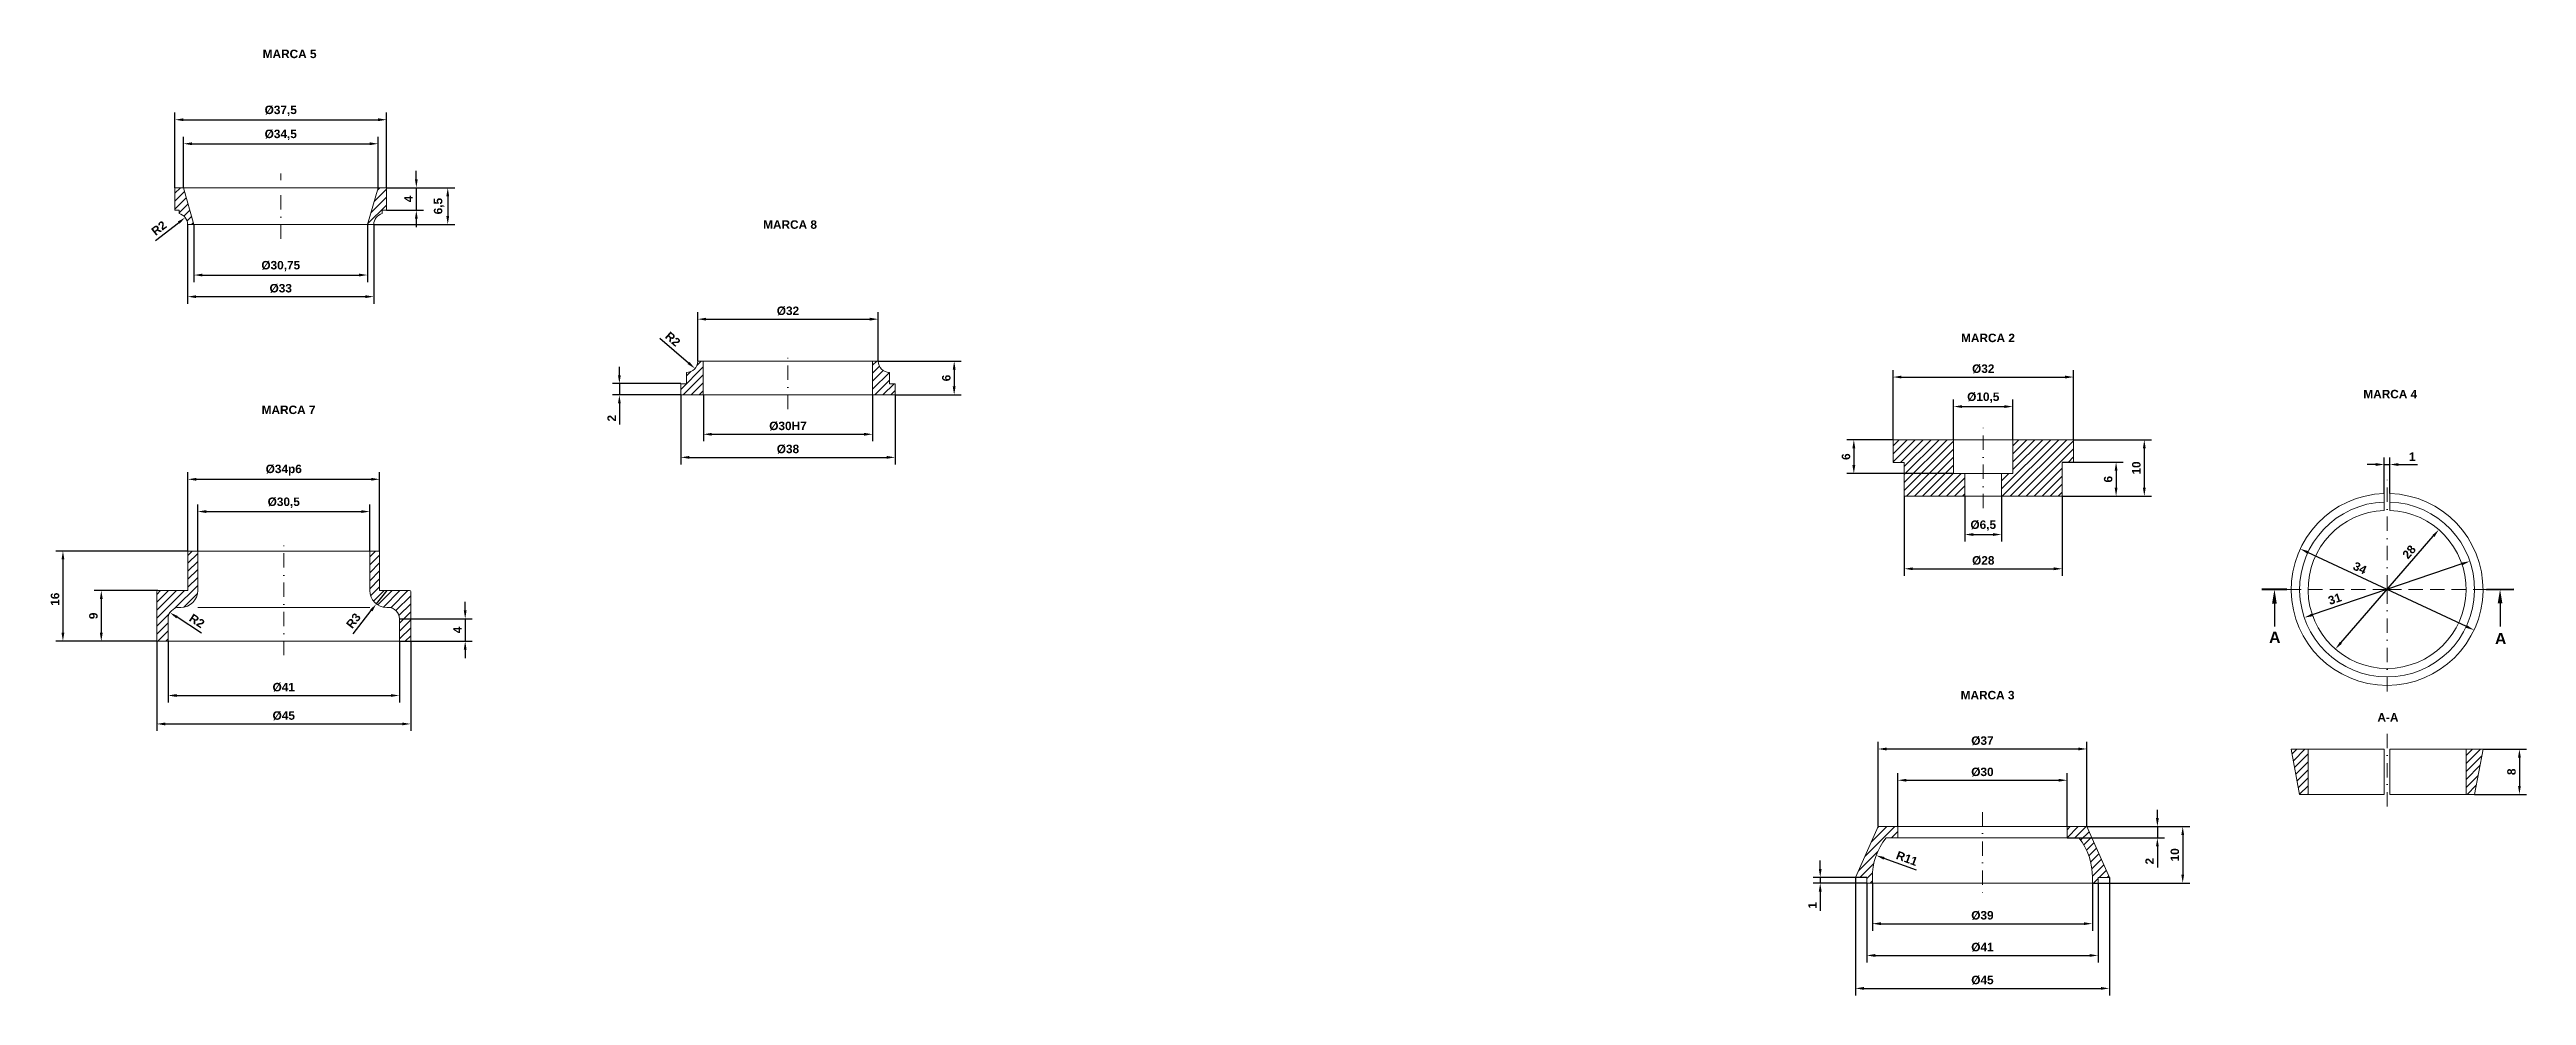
# Model space of a CAD drawing. Header units: millimetres. Extents: x 600 to 2314, y 309 to 897.
# Drawn here: x 635 to 1074, y 308.6 to 476.2 of the extents above; entities that cross this region are included whole.
import ezdxf

# ---------------------------------------------------------------- set-up
doc = ezdxf.new("R2010")
doc.units = ezdxf.units.MM
doc.linetypes.add('TRAZO_Y_PUNTO', pattern=[25.4, 12.7, -6.35, 0, -6.35])
doc.linetypes.add('TRAZOS', pattern=[19.05, 12.7, -6.35])
for name, color, linetype, lineweight in [('01_Contornos', 7, 'Continuous', 20), ('03_Ejes', 1, 'TRAZO_Y_PUNTO', 18), ('04_Cotas', 3, 'Continuous', 18), ('sombreado', 1, 'Continuous', 18)]:
    doc.layers.add(name, color=color, linetype=linetype, lineweight=lineweight)
doc.layers.add('_Cotas', color=3, linetype='Continuous')
doc.styles.add('EstiloCota', font='arialbd.ttf', dxfattribs={"height": 1.5})
doc.styles.get("Standard").update_dxf_attribs({"font": 'arial.ttf'})
doc.dimstyles.new('Copia de CotasUNE', dxfattribs={"dimtxt": 1.5, "dimasz": 1.5, "dimexe": 1.25, "dimexo": 0, "dimtad": 1, "dimtxsty": 'EstiloCota', "dimcen": 2.5, "dimclrd": 256, "dimclre": 256, "dimclrt": 256, "dimadec": 0, "dimazin": 0, "dimtfac": 1, "dimtmove": 0, "dimatfit": 0, "dimfxl": 1, "dimarcsym": 0})
doc.dimstyles.new('CotasUNE', dxfattribs={"dimtxt": 1.5, "dimasz": 1.5, "dimexe": 1.25, "dimexo": 0, "dimtad": 1, "dimtxsty": 'EstiloCota', "dimcen": 2.5, "dimclrd": 256, "dimclrt": 256, "dimadec": 0, "dimazin": 0, "dimtfac": 1, "dimtmove": 0, "dimatfit": 3, "dimfxl": 1, "dimarcsym": 0})
doc.dimstyles.new('diam) de CotasUNE', dxfattribs={"dimtxt": 1.5, "dimasz": 1.5, "dimexe": 1.25, "dimexo": 0, "dimtad": 1, "dimtxsty": 'EstiloCota', "dimcen": 2.5, "dimclrd": 256, "dimclrt": 256, "dimadec": 0, "dimazin": 0, "dimtfac": 1, "dimtmove": 0, "dimatfit": 3, "dimfxl": 1, "dimarcsym": 0})
doc.dimstyles.new('ISO-25', dxfattribs={"dimtxt": 2.5, "dimasz": 2.5, "dimexe": 1.25, "dimexo": 0.625, "dimtad": 1, "dimtxsty": 'Standard', "dimcen": 2.5, "dimadec": 0, "dimazin": 0, "dimtfac": 1, "dimtmove": 0, "dimatfit": 3, "dimfxl": 1, "dimarcsym": 0})
pattern_1 = [(45, (0, 0), (-0.7071068, 0.7071068), [])]

msp = doc.modelspace()

# ---------------------------------------------------------------- texts
at = {"layer": '04_Cotas', "ltscale": 0.3, "style": 'EstiloCota'}
for p in [(1028.409, 371.036), (1068.446, 370.829)]:
    msp.add_text('A', height=2, dxfattribs=at).set_placement(p)
at = {"layer": '04_Cotas', "ltscale": 0.2, "style": 'EstiloCota'}
msp.add_text('A-A', height=1.5, dxfattribs=at).set_placement((1047.614, 357.107))
at = {"layer": 'sombreado', "ltscale": 0.2, "style": 'EstiloCota'}
for s, p in [('MARCA 5', (672.789, 474.695)), ('MARCA 8', (761.488, 444.446)), ('MARCA 2', (973.815, 424.36)), ('MARCA 7', (672.604, 411.614)), ('MARCA 4', (1045.113, 414.404)), ('MARCA 3', (973.742, 361.048))]:
    msp.add_text(s, height=1.5, dxfattribs=at).set_placement(p)

# ---------------------------------------------------------------- blocks, each defined once
blk = doc.blocks.new('*D44')
at = {"layer": '04_Cotas', "color": 0, "lineweight": -2, "ltscale": 0.2, "transparency": 16777216}
for p, q in [((972.5, 407.06), (972.5, 414.19)), ((983, 407.06), (983, 414.19))]:
    blk.add_line(p, q, dxfattribs=at)
at = {"layer": '04_Cotas', "lineweight": -2, "ltscale": 0.2, "transparency": 16777216}
blk.add_line((974, 412.94), (981.5, 412.94), dxfattribs=at)
at = {"layer": '04_Cotas', "ltscale": 0.2, "transparency": 16777216}
for points in [[(974, 413.19), (974, 412.69), (972.5, 412.94)], [(981.5, 413.19), (981.5, 412.69), (983, 412.94)]]:
    blk.add_solid(points, dxfattribs=at)
at = {"layer": 'Defpoints', "color": 0, "ltscale": 0.2}
for p in [(983, 412.94), (972.5, 407.06), (983, 407.06)]:
    blk.add_point(p, dxfattribs=at)
at = {"layer": '04_Cotas', "ltscale": 0.2, "transparency": 16777216, "insert": (977.75, 414.51), "char_height": 1.5, "attachment_point": 5, "style": 'EstiloCota'}
blk.add_mtext('%%c10,5', dxfattribs=at)
blk = doc.blocks.new('*D47')
at = {"layer": '04_Cotas', "color": 0, "lineweight": -2, "ltscale": 0.2, "transparency": 16777216}
for p, q in [((961.75, 407.06), (961.75, 419.42)), ((993.75, 407.06), (993.75, 419.42))]:
    blk.add_line(p, q, dxfattribs=at)
at = {"layer": '04_Cotas', "lineweight": -2, "ltscale": 0.2, "transparency": 16777216}
blk.add_line((963.25, 418.17), (992.25, 418.17), dxfattribs=at)
at = {"layer": '04_Cotas', "ltscale": 0.2, "transparency": 16777216}
for points in [[(963.25, 418.42), (963.25, 417.92), (961.75, 418.17)], [(992.25, 418.42), (992.25, 417.92), (993.75, 418.17)]]:
    blk.add_solid(points, dxfattribs=at)
at = {"layer": 'Defpoints', "color": 0, "ltscale": 0.2}
for p in [(993.75, 418.17), (961.75, 407.06), (993.75, 407.06)]:
    blk.add_point(p, dxfattribs=at)
at = {"layer": '04_Cotas', "ltscale": 0.2, "transparency": 16777216, "insert": (977.75, 419.62), "char_height": 1.5, "attachment_point": 5, "style": 'EstiloCota'}
blk.add_mtext('%%c32', dxfattribs=at)
blk = doc.blocks.new('*D48')
at = {"layer": '04_Cotas', "color": 0, "lineweight": -2, "ltscale": 0.2, "transparency": 16777216}
for p, q in [((974.5, 397.06), (974.5, 389.01)), ((981, 397.06), (981, 389.01))]:
    blk.add_line(p, q, dxfattribs=at)
at = {"layer": '04_Cotas', "lineweight": -2, "ltscale": 0.2, "transparency": 16777216}
blk.add_line((976, 390.26), (979.5, 390.26), dxfattribs=at)
at = {"layer": '04_Cotas', "ltscale": 0.2, "transparency": 16777216}
for points in [[(976, 390.51), (976, 390.01), (974.5, 390.26)], [(979.5, 390.51), (979.5, 390.01), (981, 390.26)]]:
    blk.add_solid(points, dxfattribs=at)
at = {"layer": 'Defpoints', "color": 0, "ltscale": 0.2}
for p in [(974.5, 397.06), (981, 397.06), (981, 390.26)]:
    blk.add_point(p, dxfattribs=at)
at = {"layer": '04_Cotas', "ltscale": 0.2, "transparency": 16777216, "insert": (977.75, 391.84), "char_height": 1.5, "attachment_point": 5, "style": 'EstiloCota'}
blk.add_mtext('%%c6,5', dxfattribs=at)
blk = doc.blocks.new('*D49')
at = {"layer": '04_Cotas', "color": 0, "lineweight": -2, "ltscale": 0.2, "transparency": 16777216}
for p, q in [((963.75, 397.06), (963.75, 382.94)), ((991.75, 397.06), (991.75, 382.94))]:
    blk.add_line(p, q, dxfattribs=at)
at = {"layer": '04_Cotas', "lineweight": -2, "ltscale": 0.2, "transparency": 16777216}
blk.add_line((965.25, 384.19), (990.25, 384.19), dxfattribs=at)
at = {"layer": '04_Cotas', "ltscale": 0.2, "transparency": 16777216}
for points in [[(965.25, 384.44), (965.25, 383.94), (963.75, 384.19)], [(990.25, 384.44), (990.25, 383.94), (991.75, 384.19)]]:
    blk.add_solid(points, dxfattribs=at)
at = {"layer": 'Defpoints', "color": 0, "ltscale": 0.2}
for p in [(963.75, 397.06), (991.75, 397.06), (991.75, 384.19)]:
    blk.add_point(p, dxfattribs=at)
at = {"layer": '04_Cotas', "ltscale": 0.2, "transparency": 16777216, "insert": (977.75, 385.64), "char_height": 1.5, "attachment_point": 5, "style": 'EstiloCota'}
blk.add_mtext('%%c28', dxfattribs=at)
blk = doc.blocks.new('*D45')
at = {"layer": '04_Cotas', "color": 0, "lineweight": -2, "ltscale": 0.2, "transparency": 16777216}
for p, q in [((993.75, 407.06), (1007.54, 407.06)), ((991.75, 397.06), (1007.54, 397.06))]:
    blk.add_line(p, q, dxfattribs=at)
at = {"layer": '04_Cotas', "lineweight": -2, "ltscale": 0.2, "transparency": 16777216}
blk.add_line((1006.29, 405.56), (1006.29, 398.56), dxfattribs=at)
at = {"layer": '04_Cotas', "ltscale": 0.2, "transparency": 16777216}
for points in [[(1006.04, 405.56), (1006.54, 405.56), (1006.29, 407.06)], [(1006.04, 398.56), (1006.54, 398.56), (1006.29, 397.06)]]:
    blk.add_solid(points, dxfattribs=at)
at = {"layer": 'Defpoints', "color": 0, "ltscale": 0.2}
for p in [(993.75, 407.06), (991.75, 397.06), (1006.29, 397.06)]:
    blk.add_point(p, dxfattribs=at)
at = {"layer": '04_Cotas', "ltscale": 0.2, "transparency": 16777216, "insert": (1004.89, 402.06), "char_height": 1.5, "attachment_point": 5, "rotation": 90, "style": 'EstiloCota'}
blk.add_mtext('10', dxfattribs=at)
blk = doc.blocks.new('*D46')
at = {"layer": '04_Cotas', "color": 0, "lineweight": -2, "ltscale": 0.2, "transparency": 16777216}
for p, q in [((991.75, 403.06), (1002.54, 403.06)), ((991.75, 397.06), (1002.54, 397.06))]:
    blk.add_line(p, q, dxfattribs=at)
at = {"layer": '04_Cotas', "lineweight": -2, "ltscale": 0.2, "transparency": 16777216}
blk.add_line((1001.29, 401.56), (1001.29, 398.56), dxfattribs=at)
at = {"layer": '04_Cotas', "ltscale": 0.2, "transparency": 16777216}
for points in [[(1001.04, 401.56), (1001.54, 401.56), (1001.29, 403.06)], [(1001.04, 398.56), (1001.54, 398.56), (1001.29, 397.06)]]:
    blk.add_solid(points, dxfattribs=at)
at = {"layer": 'Defpoints', "color": 0, "ltscale": 0.2}
for p in [(991.75, 403.06), (991.75, 397.06), (1001.29, 397.06)]:
    blk.add_point(p, dxfattribs=at)
at = {"layer": '04_Cotas', "ltscale": 0.2, "transparency": 16777216, "insert": (999.89, 400.06), "char_height": 1.5, "attachment_point": 5, "rotation": 90, "style": 'EstiloCota'}
blk.add_mtext('6', dxfattribs=at)
blk = doc.blocks.new('*D43')
at = {"layer": '04_Cotas', "color": 0, "lineweight": -2, "ltscale": 0.2, "transparency": 16777216}
for p, q in [((961.75, 407.06), (953.56, 407.06)), ((972.5, 401.06), (953.56, 401.06))]:
    blk.add_line(p, q, dxfattribs=at)
at = {"layer": '04_Cotas', "lineweight": -2, "ltscale": 0.2, "transparency": 16777216}
blk.add_line((954.81, 405.56), (954.81, 402.56), dxfattribs=at)
at = {"layer": '04_Cotas', "ltscale": 0.2, "transparency": 16777216}
for points in [[(954.56, 405.56), (955.06, 405.56), (954.81, 407.06)], [(954.56, 402.56), (955.06, 402.56), (954.81, 401.06)]]:
    blk.add_solid(points, dxfattribs=at)
at = {"layer": 'Defpoints', "color": 0, "ltscale": 0.2}
for p in [(961.75, 407.06), (954.81, 401.06), (972.5, 401.06)]:
    blk.add_point(p, dxfattribs=at)
at = {"layer": '04_Cotas', "ltscale": 0.2, "transparency": 16777216, "insert": (953.42, 404.06), "char_height": 1.5, "attachment_point": 5, "rotation": 90, "style": 'EstiloCota'}
blk.add_mtext('6', dxfattribs=at)
blk = doc.blocks.new('*D50')
at = {"layer": '04_Cotas', "color": 0, "lineweight": -2, "ltscale": 0.2, "transparency": 16777216}
for p, q in [((959.1, 338.49), (959.1, 353.5)), ((996.1, 338.49), (996.1, 353.5))]:
    blk.add_line(p, q, dxfattribs=at)
at = {"layer": '04_Cotas', "lineweight": -2, "ltscale": 0.2, "transparency": 16777216}
blk.add_line((960.6, 352.25), (994.6, 352.25), dxfattribs=at)
at = {"layer": '04_Cotas', "ltscale": 0.2, "transparency": 16777216}
for points in [[(960.6, 352.5), (960.6, 352), (959.1, 352.25)], [(994.6, 352.5), (994.6, 352), (996.1, 352.25)]]:
    blk.add_solid(points, dxfattribs=at)
at = {"layer": 'Defpoints', "color": 0, "ltscale": 0.2}
for p in [(996.1, 352.25), (959.1, 338.49), (996.1, 338.49)]:
    blk.add_point(p, dxfattribs=at)
at = {"layer": '04_Cotas', "ltscale": 0.2, "transparency": 16777216, "insert": (977.6, 353.7), "char_height": 1.5, "attachment_point": 5, "style": 'EstiloCota'}
blk.add_mtext('%%c37', dxfattribs=at)
blk = doc.blocks.new('*D52')
at = {"layer": '04_Cotas', "color": 0, "lineweight": -2, "ltscale": 0.2, "transparency": 16777216}
for p, q in [((962.6, 338.49), (962.6, 347.96)), ((992.6, 338.49), (992.6, 347.96))]:
    blk.add_line(p, q, dxfattribs=at)
at = {"layer": '04_Cotas', "lineweight": -2, "ltscale": 0.2, "transparency": 16777216}
blk.add_line((964.1, 346.71), (991.1, 346.71), dxfattribs=at)
at = {"layer": '04_Cotas', "ltscale": 0.2, "transparency": 16777216}
for points in [[(964.1, 346.96), (964.1, 346.46), (962.6, 346.71)], [(991.1, 346.96), (991.1, 346.46), (992.6, 346.71)]]:
    blk.add_solid(points, dxfattribs=at)
at = {"layer": 'Defpoints', "color": 0, "ltscale": 0.2}
for p in [(992.6, 346.71), (962.6, 338.49), (992.6, 338.49)]:
    blk.add_point(p, dxfattribs=at)
at = {"layer": '04_Cotas', "ltscale": 0.2, "transparency": 16777216, "insert": (977.6, 348.16), "char_height": 1.5, "attachment_point": 5, "style": 'EstiloCota'}
blk.add_mtext('%%c30', dxfattribs=at)
blk = doc.blocks.new('*D51')
at = {"layer": '04_Cotas', "color": 0, "lineweight": -2, "ltscale": 0.2, "transparency": 16777216}
for p, q in [((955.1, 329.49), (955.1, 308.57)), ((1000.1, 329.49), (1000.1, 308.57))]:
    blk.add_line(p, q, dxfattribs=at)
at = {"layer": '04_Cotas', "lineweight": -2, "ltscale": 0.2, "transparency": 16777216}
blk.add_line((956.6, 309.82), (998.6, 309.82), dxfattribs=at)
at = {"layer": '04_Cotas', "ltscale": 0.2, "transparency": 16777216}
for points in [[(956.6, 310.07), (956.6, 309.57), (955.1, 309.82)], [(998.6, 310.07), (998.6, 309.57), (1000.1, 309.82)]]:
    blk.add_solid(points, dxfattribs=at)
at = {"layer": 'Defpoints', "color": 0, "ltscale": 0.2}
for p in [(955.1, 329.49), (1000.1, 329.49), (1000.1, 309.82)]:
    blk.add_point(p, dxfattribs=at)
at = {"layer": '04_Cotas', "ltscale": 0.2, "transparency": 16777216, "insert": (977.6, 311.27), "char_height": 1.5, "attachment_point": 5, "style": 'EstiloCota'}
blk.add_mtext('%%c45', dxfattribs=at)
blk = doc.blocks.new('*D53')
at = {"layer": '04_Cotas', "color": 0, "lineweight": -2, "ltscale": 0.2, "transparency": 16777216}
for p, q in [((957.1, 328.49), (957.1, 314.41)), ((998.1, 328.49), (998.1, 314.41))]:
    blk.add_line(p, q, dxfattribs=at)
at = {"layer": '04_Cotas', "lineweight": -2, "ltscale": 0.2, "transparency": 16777216}
blk.add_line((958.6, 315.66), (996.6, 315.66), dxfattribs=at)
at = {"layer": '04_Cotas', "ltscale": 0.2, "transparency": 16777216}
for points in [[(958.6, 315.91), (958.6, 315.41), (957.1, 315.66)], [(996.6, 315.91), (996.6, 315.41), (998.1, 315.66)]]:
    blk.add_solid(points, dxfattribs=at)
at = {"layer": 'Defpoints', "color": 0, "ltscale": 0.2}
for p in [(957.1, 328.49), (998.1, 328.49), (998.1, 315.66)]:
    blk.add_point(p, dxfattribs=at)
at = {"layer": '04_Cotas', "ltscale": 0.2, "transparency": 16777216, "insert": (977.6, 317.11), "char_height": 1.5, "attachment_point": 5, "style": 'EstiloCota'}
blk.add_mtext('%%c41', dxfattribs=at)
blk = doc.blocks.new('*D54')
at = {"layer": '04_Cotas', "color": 0, "lineweight": -2, "ltscale": 0.2, "transparency": 16777216}
for p, q in [((958.1, 328.49), (958.1, 320.04)), ((997.1, 328.49), (997.1, 320.04))]:
    blk.add_line(p, q, dxfattribs=at)
at = {"layer": '04_Cotas', "lineweight": -2, "ltscale": 0.2, "transparency": 16777216}
blk.add_line((959.6, 321.29), (995.6, 321.29), dxfattribs=at)
at = {"layer": '04_Cotas', "ltscale": 0.2, "transparency": 16777216}
for points in [[(959.6, 321.54), (959.6, 321.04), (958.1, 321.29)], [(995.6, 321.54), (995.6, 321.04), (997.1, 321.29)]]:
    blk.add_solid(points, dxfattribs=at)
at = {"layer": 'Defpoints', "color": 0, "ltscale": 0.2}
for p in [(958.1, 328.49), (997.1, 328.49), (997.1, 321.29)]:
    blk.add_point(p, dxfattribs=at)
at = {"layer": '04_Cotas', "ltscale": 0.2, "transparency": 16777216, "insert": (977.6, 322.74), "char_height": 1.5, "attachment_point": 5, "style": 'EstiloCota'}
blk.add_mtext('%%c39', dxfattribs=at)
blk = doc.blocks.new('*D55')
at = {"layer": '04_Cotas', "color": 0, "lineweight": -2, "ltscale": 0.2, "transparency": 16777216}
for p, q in [((996.1, 338.49), (1014.35, 338.49)), ((997.1, 328.49), (1014.35, 328.49))]:
    blk.add_line(p, q, dxfattribs=at)
at = {"layer": '04_Cotas', "lineweight": -2, "ltscale": 0.2, "transparency": 16777216}
blk.add_line((1013.1, 336.99), (1013.1, 329.99), dxfattribs=at)
at = {"layer": '04_Cotas', "ltscale": 0.2, "transparency": 16777216}
for points in [[(1012.85, 336.99), (1013.35, 336.99), (1013.1, 338.49)], [(1012.85, 329.99), (1013.35, 329.99), (1013.1, 328.49)]]:
    blk.add_solid(points, dxfattribs=at)
at = {"layer": 'Defpoints', "color": 0, "ltscale": 0.2}
for p in [(996.1, 338.49), (997.1, 328.49), (1013.1, 328.49)]:
    blk.add_point(p, dxfattribs=at)
at = {"layer": '04_Cotas', "ltscale": 0.2, "transparency": 16777216, "insert": (1011.71, 333.49), "char_height": 1.5, "attachment_point": 5, "rotation": 90, "style": 'EstiloCota'}
blk.add_mtext('10', dxfattribs=at)
blk = doc.blocks.new('*D56')
at = {"layer": '04_Cotas', "color": 0, "lineweight": -2, "ltscale": 0.2, "transparency": 16777216}
for p, q in [((996.1, 338.49), (1009.86, 338.49)), ((992.6, 336.49), (1009.86, 336.49))]:
    blk.add_line(p, q, dxfattribs=at)
at = {"layer": '04_Cotas', "lineweight": -2, "ltscale": 0.2, "transparency": 16777216}
for p, q in [((1008.61, 339.99), (1008.61, 341.49)), ((1008.61, 338.49), (1008.61, 336.49)), ((1008.61, 334.99), (1008.61, 331.23))]:
    blk.add_line(p, q, dxfattribs=at)
at = {"layer": '04_Cotas', "ltscale": 0.2, "transparency": 16777216}
for points in [[(1008.36, 339.99), (1008.86, 339.99), (1008.61, 338.49)], [(1008.36, 334.99), (1008.86, 334.99), (1008.61, 336.49)]]:
    blk.add_solid(points, dxfattribs=at)
at = {"layer": 'Defpoints', "color": 0, "ltscale": 0.2}
for p in [(996.1, 338.49), (992.6, 336.49), (1008.61, 336.49)]:
    blk.add_point(p, dxfattribs=at)
at = {"layer": '04_Cotas', "ltscale": 0.2, "transparency": 16777216, "insert": (1007.23, 332.36), "char_height": 1.5, "attachment_point": 5, "rotation": 90, "style": 'EstiloCota'}
blk.add_mtext('2', dxfattribs=at)
blk = doc.blocks.new('*D57')
at = {"layer": '04_Cotas', "color": 0, "lineweight": -2, "ltscale": 0.2, "transparency": 16777216}
for p, q in [((957.1, 329.49), (947.6, 329.49)), ((957.1, 328.49), (947.6, 328.49))]:
    blk.add_line(p, q, dxfattribs=at)
at = {"layer": '04_Cotas', "lineweight": -2, "ltscale": 0.2, "transparency": 16777216}
for p, q in [((948.85, 330.99), (948.85, 332.49)), ((948.85, 329.49), (948.85, 328.49)), ((948.85, 326.99), (948.85, 323.58))]:
    blk.add_line(p, q, dxfattribs=at)
at = {"layer": '04_Cotas', "ltscale": 0.2, "transparency": 16777216}
for points in [[(948.6, 330.99), (949.1, 330.99), (948.85, 329.49)], [(948.6, 326.99), (949.1, 326.99), (948.85, 328.49)]]:
    blk.add_solid(points, dxfattribs=at)
at = {"layer": 'Defpoints', "color": 0, "ltscale": 0.2}
for p in [(957.1, 329.49), (948.85, 328.49), (957.1, 328.49)]:
    blk.add_point(p, dxfattribs=at)
at = {"layer": '04_Cotas', "ltscale": 0.2, "transparency": 16777216, "insert": (947.47, 324.54), "char_height": 1.5, "attachment_point": 5, "rotation": 90, "style": 'EstiloCota'}
blk.add_mtext('1', dxfattribs=at)
blk = doc.blocks.new('*D58')
at = {"layer": '04_Cotas', "lineweight": -2, "ltscale": 0.2, "transparency": 16777216}
blk.add_line((965.91, 330.78), (960.18, 332.87), dxfattribs=at)
at = {"layer": '04_Cotas', "ltscale": 0.2, "transparency": 16777216}
blk.add_solid([(960.26, 333.11), (960.09, 332.64), (958.77, 333.39)], dxfattribs=at)
at = {"layer": 'Defpoints', "color": 0, "ltscale": 0.2}
for p in [(958.77, 333.39), (969.1, 329.62)]:
    blk.add_point(p, dxfattribs=at)
at = {"layer": '04_Cotas', "ltscale": 0.2, "transparency": 16777216, "insert": (964.22, 332.86), "char_height": 1.5, "attachment_point": 5, "rotation": 339.9486, "style": 'EstiloCota'}
blk.add_mtext('R11', dxfattribs=at)
blk = doc.blocks.new('*D59')
at = {"layer": '04_Cotas', "color": 0, "lineweight": -2, "ltscale": 0.2, "transparency": 16777216}
for p, q in [((1048.82, 397.52), (1048.82, 403.92)), ((1049.82, 397.52), (1049.82, 403.92))]:
    blk.add_line(p, q, dxfattribs=at)
at = {"layer": '04_Cotas', "lineweight": -2, "ltscale": 0.2, "transparency": 16777216}
for p, q in [((1047.32, 402.67), (1045.82, 402.67)), ((1048.82, 402.67), (1049.82, 402.67)), ((1051.32, 402.67), (1054.73, 402.67))]:
    blk.add_line(p, q, dxfattribs=at)
at = {"layer": '04_Cotas', "ltscale": 0.2, "transparency": 16777216}
for points in [[(1047.32, 402.92), (1047.32, 402.42), (1048.82, 402.67)], [(1051.32, 402.92), (1051.32, 402.42), (1049.82, 402.67)]]:
    blk.add_solid(points, dxfattribs=at)
at = {"layer": 'Defpoints', "color": 0, "ltscale": 0.2}
for p in [(1049.82, 402.67), (1048.82, 397.52), (1049.82, 397.52)]:
    blk.add_point(p, dxfattribs=at)
at = {"layer": '04_Cotas', "ltscale": 0.2, "transparency": 16777216, "insert": (1053.78, 404.05), "char_height": 1.5, "attachment_point": 5, "style": 'EstiloCota'}
blk.add_mtext('1', dxfattribs=at)
blk = doc.blocks.new('*D60')
at = {"layer": '04_Cotas', "color": 0, "lineweight": -2, "ltscale": 0.2, "transparency": 16777216}
for p, q in [((1066.32, 352.21), (1074.03, 352.21)), ((1064.82, 344.21), (1074.03, 344.21))]:
    blk.add_line(p, q, dxfattribs=at)
at = {"layer": '04_Cotas', "lineweight": -2, "ltscale": 0.2, "transparency": 16777216}
blk.add_line((1072.78, 350.71), (1072.78, 345.71), dxfattribs=at)
at = {"layer": '04_Cotas', "ltscale": 0.2, "transparency": 16777216}
for points in [[(1072.53, 350.71), (1073.03, 350.71), (1072.78, 352.21)], [(1072.53, 345.71), (1073.03, 345.71), (1072.78, 344.21)]]:
    blk.add_solid(points, dxfattribs=at)
at = {"layer": 'Defpoints', "color": 0, "ltscale": 0.2}
for p in [(1066.32, 352.21), (1064.82, 344.21), (1072.78, 344.21)]:
    blk.add_point(p, dxfattribs=at)
at = {"layer": '04_Cotas', "ltscale": 0.2, "transparency": 16777216, "insert": (1071.38, 348.21), "char_height": 1.5, "attachment_point": 5, "rotation": 90, "style": 'EstiloCota'}
blk.add_mtext('8', dxfattribs=at)
blk = doc.blocks.new('*D61')
at = {"layer": '04_Cotas', "lineweight": -2, "ltscale": 0.2, "transparency": 16777216}
blk.add_line((1041.14, 371.08), (1057.51, 389.98), dxfattribs=at)
at = {"layer": '04_Cotas', "ltscale": 0.2, "transparency": 16777216}
for points in [[(1057.32, 390.14), (1057.7, 389.81), (1058.49, 391.11)], [(1040.95, 371.24), (1041.33, 370.92), (1040.16, 369.95)]]:
    blk.add_solid(points, dxfattribs=at)
at = {"layer": 'Defpoints', "color": 0, "ltscale": 0.2}
for p in [(1058.49, 391.11), (1040.16, 369.95)]:
    blk.add_point(p, dxfattribs=at)
at = {"layer": '04_Cotas', "ltscale": 0.2, "transparency": 16777216, "insert": (1053.23, 387.17), "char_height": 1.5, "attachment_point": 5, "rotation": 49.1078, "style": 'EstiloCota'}
blk.add_mtext('28', dxfattribs=at)
blk = doc.blocks.new('*D62')
at = {"layer": '04_Cotas', "lineweight": -2, "ltscale": 0.2, "transparency": 16777216}
blk.add_line((1063.37, 373.97), (1035.28, 387.09), dxfattribs=at)
at = {"layer": '04_Cotas', "ltscale": 0.2, "transparency": 16777216}
for points in [[(1035.39, 387.32), (1035.18, 386.86), (1033.92, 387.72)], [(1063.47, 374.2), (1063.26, 373.74), (1064.73, 373.33)]]:
    blk.add_solid(points, dxfattribs=at)
at = {"layer": 'Defpoints', "color": 0, "ltscale": 0.2}
for p in [(1033.92, 387.72), (1064.73, 373.33)]:
    blk.add_point(p, dxfattribs=at)
at = {"layer": '04_Cotas', "ltscale": 0.2, "transparency": 16777216, "insert": (1044.5, 384.32), "char_height": 1.5, "attachment_point": 5, "rotation": 334.9619, "style": 'EstiloCota'}
blk.add_mtext('34', dxfattribs=at)
blk = doc.blocks.new('*D65')
at = {"layer": '04_Cotas', "color": 0, "lineweight": -2, "ltscale": 0.2, "transparency": 16777216}
for p, q in [((657.24, 451.72), (657.24, 465.03)), ((694.74, 451.72), (694.74, 465.03))]:
    blk.add_line(p, q, dxfattribs=at)
at = {"layer": '04_Cotas', "lineweight": -2, "ltscale": 0.2, "transparency": 16777216}
blk.add_line((658.74, 463.78), (693.24, 463.78), dxfattribs=at)
at = {"layer": '04_Cotas', "ltscale": 0.2, "transparency": 16777216}
for points in [[(658.74, 464.03), (658.74, 463.53), (657.24, 463.78)], [(693.24, 464.03), (693.24, 463.53), (694.74, 463.78)]]:
    blk.add_solid(points, dxfattribs=at)
at = {"layer": 'Defpoints', "color": 0, "ltscale": 0.2}
for p in [(694.74, 463.78), (657.24, 451.72), (694.74, 451.72)]:
    blk.add_point(p, dxfattribs=at)
at = {"layer": '04_Cotas', "ltscale": 0.2, "transparency": 16777216, "insert": (675.99, 465.36), "char_height": 1.5, "attachment_point": 5, "style": 'EstiloCota'}
blk.add_mtext('%%c37,5', dxfattribs=at)
blk = doc.blocks.new('*D66')
at = {"layer": '04_Cotas', "color": 0, "lineweight": -2, "ltscale": 0.2, "transparency": 16777216}
for p, q in [((658.74, 451.72), (658.74, 460.77)), ((693.24, 451.72), (693.24, 460.77))]:
    blk.add_line(p, q, dxfattribs=at)
at = {"layer": '04_Cotas', "lineweight": -2, "ltscale": 0.2, "transparency": 16777216}
blk.add_line((660.24, 459.52), (691.74, 459.52), dxfattribs=at)
at = {"layer": '04_Cotas', "ltscale": 0.2, "transparency": 16777216}
for points in [[(660.24, 459.77), (660.24, 459.27), (658.74, 459.52)], [(691.74, 459.77), (691.74, 459.27), (693.24, 459.52)]]:
    blk.add_solid(points, dxfattribs=at)
at = {"layer": 'Defpoints', "color": 0, "ltscale": 0.2}
for p in [(693.24, 459.52), (658.74, 451.72), (693.24, 451.72)]:
    blk.add_point(p, dxfattribs=at)
at = {"layer": '04_Cotas', "ltscale": 0.2, "transparency": 16777216, "insert": (675.99, 461.1), "char_height": 1.5, "attachment_point": 5, "style": 'EstiloCota'}
blk.add_mtext('%%c34,5', dxfattribs=at)
blk = doc.blocks.new('*D67')
at = {"layer": '04_Cotas', "color": 0, "lineweight": -2, "ltscale": 0.2, "transparency": 16777216}
for p, q in [((659.49, 445.22), (659.49, 431.17)), ((692.49, 445.22), (692.49, 431.17))]:
    blk.add_line(p, q, dxfattribs=at)
at = {"layer": '04_Cotas', "lineweight": -2, "ltscale": 0.2, "transparency": 16777216}
blk.add_line((660.99, 432.42), (690.99, 432.42), dxfattribs=at)
at = {"layer": '04_Cotas', "ltscale": 0.2, "transparency": 16777216}
for points in [[(660.99, 432.67), (660.99, 432.17), (659.49, 432.42)], [(690.99, 432.67), (690.99, 432.17), (692.49, 432.42)]]:
    blk.add_solid(points, dxfattribs=at)
at = {"layer": 'Defpoints', "color": 0, "ltscale": 0.2}
for p in [(659.49, 445.22), (692.49, 445.22), (692.49, 432.42)]:
    blk.add_point(p, dxfattribs=at)
at = {"layer": '04_Cotas', "ltscale": 0.2, "transparency": 16777216, "insert": (675.99, 433.88), "char_height": 1.5, "attachment_point": 5, "style": 'EstiloCota'}
blk.add_mtext('%%c33', dxfattribs=at)
blk = doc.blocks.new('*D68')
at = {"layer": '04_Cotas', "color": 0, "lineweight": -2, "ltscale": 0.2, "transparency": 16777216}
for p, q in [((694.74, 451.72), (706.84, 451.72)), ((692.49, 445.22), (706.84, 445.22))]:
    blk.add_line(p, q, dxfattribs=at)
at = {"layer": '04_Cotas', "lineweight": -2, "ltscale": 0.2, "transparency": 16777216}
blk.add_line((705.59, 450.22), (705.59, 446.72), dxfattribs=at)
at = {"layer": '04_Cotas', "ltscale": 0.2, "transparency": 16777216}
for points in [[(705.34, 450.22), (705.84, 450.22), (705.59, 451.72)], [(705.34, 446.72), (705.84, 446.72), (705.59, 445.22)]]:
    blk.add_solid(points, dxfattribs=at)
at = {"layer": 'Defpoints', "color": 0, "ltscale": 0.2}
for p in [(694.74, 451.72), (692.49, 445.22), (705.59, 445.22)]:
    blk.add_point(p, dxfattribs=at)
at = {"layer": '04_Cotas', "ltscale": 0.2, "transparency": 16777216, "insert": (704.04, 448.47), "char_height": 1.5, "attachment_point": 5, "rotation": 90, "style": 'EstiloCota'}
blk.add_mtext('6,5', dxfattribs=at)
blk = doc.blocks.new('*D69')
at = {"layer": '04_Cotas', "lineweight": -2, "ltscale": 0.2, "transparency": 16777216}
for p, q in [((700.02, 453.22), (700.02, 454.72)), ((700.02, 451.72), (700.02, 447.72)), ((700.02, 446.22), (700.02, 444.72))]:
    blk.add_line(p, q, dxfattribs=at)
at = {"layer": '04_Cotas', "color": 0, "lineweight": -2, "ltscale": 0.2, "transparency": 16777216}
for p, q in [((694.74, 451.72), (701.27, 451.72)), ((694.74, 447.72), (701.27, 447.72))]:
    blk.add_line(p, q, dxfattribs=at)
at = {"layer": '04_Cotas', "ltscale": 0.2, "transparency": 16777216}
for points in [[(699.77, 453.22), (700.27, 453.22), (700.02, 451.72)], [(699.77, 446.22), (700.27, 446.22), (700.02, 447.72)]]:
    blk.add_solid(points, dxfattribs=at)
at = {"layer": 'Defpoints', "color": 0, "ltscale": 0.2}
for p in [(694.74, 451.72), (694.74, 447.72), (700.02, 447.72)]:
    blk.add_point(p, dxfattribs=at)
at = {"layer": '04_Cotas', "ltscale": 0.2, "transparency": 16777216, "insert": (698.64, 449.72), "char_height": 1.5, "attachment_point": 5, "rotation": 90, "style": 'EstiloCota'}
blk.add_mtext('4', dxfattribs=at)
blk = doc.blocks.new('*D70')
at = {"layer": '04_Cotas', "color": 0, "lineweight": -2, "ltscale": 0.2, "transparency": 16777216}
for p, q in [((660.61, 445.22), (660.61, 435)), ((691.36, 445.22), (691.36, 435))]:
    blk.add_line(p, q, dxfattribs=at)
at = {"layer": '04_Cotas', "lineweight": -2, "ltscale": 0.2, "transparency": 16777216}
blk.add_line((662.11, 436.25), (689.86, 436.25), dxfattribs=at)
at = {"layer": '04_Cotas', "ltscale": 0.2, "transparency": 16777216}
for points in [[(662.11, 436.5), (662.11, 436), (660.61, 436.25)], [(689.86, 436.5), (689.86, 436), (691.36, 436.25)]]:
    blk.add_solid(points, dxfattribs=at)
at = {"layer": 'Defpoints', "color": 0, "ltscale": 0.2}
for p in [(660.61, 445.22), (691.36, 445.22), (691.36, 436.25)]:
    blk.add_point(p, dxfattribs=at)
at = {"layer": '04_Cotas', "ltscale": 0.2, "transparency": 16777216, "insert": (675.99, 437.83), "char_height": 1.5, "attachment_point": 5, "style": 'EstiloCota'}
blk.add_mtext('%%c30,75', dxfattribs=at)
blk = doc.blocks.new('*D64')
at = {"layer": '04_Cotas', "lineweight": -2, "ltscale": 0.2, "transparency": 16777216}
blk.add_line((653.8, 442.35), (657.88, 445.53), dxfattribs=at)
at = {"layer": '04_Cotas', "ltscale": 0.2, "transparency": 16777216}
blk.add_solid([(657.73, 445.73), (658.03, 445.33), (659.06, 446.45)], dxfattribs=at)
at = {"layer": 'Defpoints', "color": 0, "ltscale": 0.2}
for p in [(657.49, 445.22), (659.06, 446.45)]:
    blk.add_point(p, dxfattribs=at)
at = {"layer": '04_Cotas', "ltscale": 0.2, "transparency": 16777216, "insert": (654.4, 444.57), "char_height": 1.5, "attachment_point": 5, "rotation": 37.9567, "style": 'EstiloCota'}
blk.add_mtext('R2', dxfattribs=at)
blk = doc.blocks.new('*D71')
at = {"layer": '04_Cotas', "color": 0, "lineweight": -2, "ltscale": 0.2, "transparency": 16777216}
for p, q in [((654.02, 371.34), (654.02, 355.44)), ((699.02, 371.34), (699.02, 355.44))]:
    blk.add_line(p, q, dxfattribs=at)
at = {"layer": '04_Cotas', "lineweight": -2, "ltscale": 0.2, "transparency": 16777216}
blk.add_line((655.52, 356.69), (697.52, 356.69), dxfattribs=at)
at = {"layer": '04_Cotas', "ltscale": 0.2, "transparency": 16777216}
for points in [[(655.52, 356.94), (655.52, 356.44), (654.02, 356.69)], [(697.52, 356.94), (697.52, 356.44), (699.02, 356.69)]]:
    blk.add_solid(points, dxfattribs=at)
at = {"layer": 'Defpoints', "color": 0, "ltscale": 0.2}
for p in [(654.02, 371.34), (699.02, 371.34), (699.02, 356.69)]:
    blk.add_point(p, dxfattribs=at)
at = {"layer": '04_Cotas', "ltscale": 0.2, "transparency": 16777216, "insert": (676.52, 358.14), "char_height": 1.5, "attachment_point": 5, "style": 'EstiloCota'}
blk.add_mtext('%%c45', dxfattribs=at)
blk = doc.blocks.new('*D72')
at = {"layer": '04_Cotas', "color": 0, "lineweight": -2, "ltscale": 0.2, "transparency": 16777216}
for p, q in [((656.02, 371.34), (656.02, 360.48)), ((697.02, 371.34), (697.02, 360.48))]:
    blk.add_line(p, q, dxfattribs=at)
at = {"layer": '04_Cotas', "lineweight": -2, "ltscale": 0.2, "transparency": 16777216}
blk.add_line((657.52, 361.73), (695.52, 361.73), dxfattribs=at)
at = {"layer": '04_Cotas', "ltscale": 0.2, "transparency": 16777216}
for points in [[(657.52, 361.98), (657.52, 361.48), (656.02, 361.73)], [(695.52, 361.98), (695.52, 361.48), (697.02, 361.73)]]:
    blk.add_solid(points, dxfattribs=at)
at = {"layer": 'Defpoints', "color": 0, "ltscale": 0.2}
for p in [(656.02, 371.34), (697.02, 371.34), (697.02, 361.73)]:
    blk.add_point(p, dxfattribs=at)
at = {"layer": '04_Cotas', "ltscale": 0.2, "transparency": 16777216, "insert": (676.52, 363.18), "char_height": 1.5, "attachment_point": 5, "style": 'EstiloCota'}
blk.add_mtext('%%c41', dxfattribs=at)
blk = doc.blocks.new('*D73')
at = {"layer": '04_Cotas', "color": 0, "lineweight": -2, "ltscale": 0.2, "transparency": 16777216}
for p, q in [((659.52, 387.34), (659.52, 401.3)), ((693.52, 387.34), (693.52, 401.3))]:
    blk.add_line(p, q, dxfattribs=at)
at = {"layer": '04_Cotas', "lineweight": -2, "ltscale": 0.2, "transparency": 16777216}
blk.add_line((661.02, 400.05), (692.02, 400.05), dxfattribs=at)
at = {"layer": '04_Cotas', "ltscale": 0.2, "transparency": 16777216}
for points in [[(661.02, 400.3), (661.02, 399.8), (659.52, 400.05)], [(692.02, 400.3), (692.02, 399.8), (693.52, 400.05)]]:
    blk.add_solid(points, dxfattribs=at)
at = {"layer": 'Defpoints', "color": 0, "ltscale": 0.2}
for p in [(693.52, 400.05), (659.52, 387.34), (693.52, 387.34)]:
    blk.add_point(p, dxfattribs=at)
at = {"layer": '04_Cotas', "ltscale": 0.2, "transparency": 16777216, "insert": (676.52, 401.67), "char_height": 1.5, "attachment_point": 5, "style": 'EstiloCota'}
blk.add_mtext('%%c34p6', dxfattribs=at)
blk = doc.blocks.new('*D74')
at = {"layer": '04_Cotas', "color": 0, "lineweight": -2, "ltscale": 0.2, "transparency": 16777216}
for p, q in [((661.27, 387.34), (661.27, 395.58)), ((691.77, 387.34), (691.77, 395.58))]:
    blk.add_line(p, q, dxfattribs=at)
at = {"layer": '04_Cotas', "lineweight": -2, "ltscale": 0.2, "transparency": 16777216}
blk.add_line((662.77, 394.33), (690.27, 394.33), dxfattribs=at)
at = {"layer": '04_Cotas', "ltscale": 0.2, "transparency": 16777216}
for points in [[(662.77, 394.58), (662.77, 394.08), (661.27, 394.33)], [(690.27, 394.58), (690.27, 394.08), (691.77, 394.33)]]:
    blk.add_solid(points, dxfattribs=at)
at = {"layer": 'Defpoints', "color": 0, "ltscale": 0.2}
for p in [(691.77, 394.33), (661.27, 387.34), (691.77, 387.34)]:
    blk.add_point(p, dxfattribs=at)
at = {"layer": '04_Cotas', "ltscale": 0.2, "transparency": 16777216, "insert": (676.52, 395.9), "char_height": 1.5, "attachment_point": 5, "style": 'EstiloCota'}
blk.add_mtext('%%c30,5', dxfattribs=at)
blk = doc.blocks.new('*D75')
at = {"layer": '04_Cotas', "color": 0, "lineweight": -2, "ltscale": 0.2, "transparency": 16777216}
for p, q in [((659.52, 387.34), (636.13, 387.34)), ((654.02, 371.34), (636.13, 371.34))]:
    blk.add_line(p, q, dxfattribs=at)
at = {"layer": '04_Cotas', "lineweight": -2, "ltscale": 0.2, "transparency": 16777216}
blk.add_line((637.38, 385.84), (637.38, 372.84), dxfattribs=at)
at = {"layer": '04_Cotas', "ltscale": 0.2, "transparency": 16777216}
for points in [[(637.13, 385.84), (637.63, 385.84), (637.38, 387.34)], [(637.13, 372.84), (637.63, 372.84), (637.38, 371.34)]]:
    blk.add_solid(points, dxfattribs=at)
at = {"layer": 'Defpoints', "color": 0, "ltscale": 0.2}
for p in [(659.52, 387.34), (637.38, 371.34), (654.02, 371.34)]:
    blk.add_point(p, dxfattribs=at)
at = {"layer": '04_Cotas', "ltscale": 0.2, "transparency": 16777216, "insert": (635.99, 378.79), "char_height": 1.5, "attachment_point": 5, "rotation": 90, "style": 'EstiloCota'}
blk.add_mtext('16', dxfattribs=at)
blk = doc.blocks.new('*D76')
at = {"layer": '04_Cotas', "lineweight": -2, "ltscale": 0.2, "transparency": 16777216}
blk.add_line((661.94, 372.8), (657.6, 375.61), dxfattribs=at)
at = {"layer": '04_Cotas', "ltscale": 0.2, "transparency": 16777216}
blk.add_solid([(657.73, 375.82), (657.46, 375.4), (656.34, 376.43)], dxfattribs=at)
at = {"layer": 'Defpoints', "color": 0, "ltscale": 0.2}
for p in [(656.34, 376.43), (658.02, 375.34)]:
    blk.add_point(p, dxfattribs=at)
at = {"layer": '04_Cotas', "ltscale": 0.2, "transparency": 16777216, "insert": (661.14, 374.96), "char_height": 1.5, "attachment_point": 5, "rotation": 327.1043, "style": 'EstiloCota'}
blk.add_mtext('R2', dxfattribs=at)
blk = doc.blocks.new('*D77')
at = {"layer": '04_Cotas', "color": 0, "lineweight": -2, "ltscale": 0.2, "transparency": 16777216}
for p, q in [((746.89, 415), (746.89, 402.69)), ((784.89, 415), (784.89, 402.69))]:
    blk.add_line(p, q, dxfattribs=at)
at = {"layer": '04_Cotas', "lineweight": -2, "ltscale": 0.2, "transparency": 16777216}
blk.add_line((748.39, 403.94), (783.39, 403.94), dxfattribs=at)
at = {"layer": '04_Cotas', "ltscale": 0.2, "transparency": 16777216}
for points in [[(748.39, 404.19), (748.39, 403.69), (746.89, 403.94)], [(783.39, 404.19), (783.39, 403.69), (784.89, 403.94)]]:
    blk.add_solid(points, dxfattribs=at)
at = {"layer": 'Defpoints', "color": 0, "ltscale": 0.2}
for p in [(746.89, 415), (784.89, 415), (784.89, 403.94)]:
    blk.add_point(p, dxfattribs=at)
at = {"layer": '04_Cotas', "ltscale": 0.2, "transparency": 16777216, "insert": (765.89, 405.39), "char_height": 1.5, "attachment_point": 5, "style": 'EstiloCota'}
blk.add_mtext('%%c38', dxfattribs=at)
blk = doc.blocks.new('*D78')
at = {"layer": '04_Cotas', "color": 0, "lineweight": -2, "ltscale": 0.2, "transparency": 16777216}
for p, q in [((750.89, 415), (750.89, 406.78)), ((780.89, 415), (780.89, 406.78))]:
    blk.add_line(p, q, dxfattribs=at)
at = {"layer": '04_Cotas', "lineweight": -2, "ltscale": 0.2, "transparency": 16777216}
blk.add_line((752.39, 408.03), (779.39, 408.03), dxfattribs=at)
at = {"layer": '04_Cotas', "ltscale": 0.2, "transparency": 16777216}
for points in [[(752.39, 408.28), (752.39, 407.78), (750.89, 408.03)], [(779.39, 408.28), (779.39, 407.78), (780.89, 408.03)]]:
    blk.add_solid(points, dxfattribs=at)
at = {"layer": 'Defpoints', "color": 0, "ltscale": 0.2}
for p in [(750.89, 415), (780.89, 415), (780.89, 408.03)]:
    blk.add_point(p, dxfattribs=at)
at = {"layer": '04_Cotas', "ltscale": 0.2, "transparency": 16777216, "insert": (765.89, 409.48), "char_height": 1.5, "attachment_point": 5, "style": 'EstiloCota'}
blk.add_mtext('%%c30H7', dxfattribs=at)
blk = doc.blocks.new('*D79')
at = {"layer": '04_Cotas', "color": 0, "lineweight": -2, "ltscale": 0.2, "transparency": 16777216}
for p, q in [((749.89, 421), (749.89, 429.68)), ((781.89, 421), (781.89, 429.68))]:
    blk.add_line(p, q, dxfattribs=at)
at = {"layer": '04_Cotas', "lineweight": -2, "ltscale": 0.2, "transparency": 16777216}
blk.add_line((751.39, 428.43), (780.39, 428.43), dxfattribs=at)
at = {"layer": '04_Cotas', "ltscale": 0.2, "transparency": 16777216}
for points in [[(751.39, 428.68), (751.39, 428.18), (749.89, 428.43)], [(780.39, 428.68), (780.39, 428.18), (781.89, 428.43)]]:
    blk.add_solid(points, dxfattribs=at)
at = {"layer": 'Defpoints', "color": 0, "ltscale": 0.2}
for p in [(781.89, 428.43), (749.89, 421), (781.89, 421)]:
    blk.add_point(p, dxfattribs=at)
at = {"layer": '04_Cotas', "ltscale": 0.2, "transparency": 16777216, "insert": (765.89, 429.88), "char_height": 1.5, "attachment_point": 5, "style": 'EstiloCota'}
blk.add_mtext('%%c32', dxfattribs=at)
blk = doc.blocks.new('*D80')
at = {"layer": '04_Cotas', "color": 0, "lineweight": -2, "ltscale": 0.2, "transparency": 16777216}
for p, q in [((781.89, 421), (796.6, 421)), ((784.89, 415), (796.6, 415))]:
    blk.add_line(p, q, dxfattribs=at)
at = {"layer": '04_Cotas', "lineweight": -2, "ltscale": 0.2, "transparency": 16777216}
blk.add_line((795.35, 419.5), (795.35, 416.5), dxfattribs=at)
at = {"layer": '04_Cotas', "ltscale": 0.2, "transparency": 16777216}
for points in [[(795.1, 419.5), (795.6, 419.5), (795.35, 421)], [(795.1, 416.5), (795.6, 416.5), (795.35, 415)]]:
    blk.add_solid(points, dxfattribs=at)
at = {"layer": 'Defpoints', "color": 0, "ltscale": 0.2}
for p in [(781.89, 421), (784.89, 415), (795.35, 415)]:
    blk.add_point(p, dxfattribs=at)
at = {"layer": '04_Cotas', "ltscale": 0.2, "transparency": 16777216, "insert": (793.96, 418), "char_height": 1.5, "attachment_point": 5, "rotation": 90, "style": 'EstiloCota'}
blk.add_mtext('6', dxfattribs=at)
blk = doc.blocks.new('*D81')
at = {"layer": '04_Cotas', "lineweight": -2, "ltscale": 0.2, "transparency": 16777216}
for p, q in [((736.01, 418.5), (736.01, 420)), ((736.01, 417), (736.01, 415)), ((736.01, 413.5), (736.01, 409.74))]:
    blk.add_line(p, q, dxfattribs=at)
at = {"layer": '04_Cotas', "color": 0, "lineweight": -2, "ltscale": 0.2, "transparency": 16777216}
for p, q in [((746.89, 417), (734.76, 417)), ((746.89, 415), (734.76, 415))]:
    blk.add_line(p, q, dxfattribs=at)
at = {"layer": '04_Cotas', "ltscale": 0.2, "transparency": 16777216}
for points in [[(735.76, 418.5), (736.26, 418.5), (736.01, 417)], [(735.76, 413.5), (736.26, 413.5), (736.01, 415)]]:
    blk.add_solid(points, dxfattribs=at)
at = {"layer": 'Defpoints', "color": 0, "ltscale": 0.2}
for p in [(736.01, 415), (746.89, 417), (746.89, 415)]:
    blk.add_point(p, dxfattribs=at)
at = {"layer": '04_Cotas', "ltscale": 0.2, "transparency": 16777216, "insert": (734.64, 410.87), "char_height": 1.5, "attachment_point": 5, "rotation": 90, "style": 'EstiloCota'}
blk.add_mtext('2', dxfattribs=at)
blk = doc.blocks.new('*D82')
at = {"layer": '04_Cotas', "lineweight": -2, "ltscale": 0.2, "transparency": 16777216}
blk.add_line((743.19, 425.06), (748.26, 420.67), dxfattribs=at)
at = {"layer": '04_Cotas', "ltscale": 0.2, "transparency": 16777216}
blk.add_solid([(748.43, 420.86), (748.1, 420.48), (749.4, 419.69)], dxfattribs=at)
at = {"layer": 'Defpoints', "color": 0, "ltscale": 0.2}
for p in [(747.89, 421), (749.4, 419.69)]:
    blk.add_point(p, dxfattribs=at)
at = {"layer": '04_Cotas', "ltscale": 0.2, "transparency": 16777216, "insert": (745.48, 424.9), "char_height": 1.5, "attachment_point": 5, "rotation": 319.1125, "style": 'EstiloCota'}
blk.add_mtext('R2', dxfattribs=at)
blk = doc.blocks.new('*D83')
at = {"layer": '04_Cotas', "color": 0, "lineweight": -2, "ltscale": 0.2, "transparency": 16777216}
for p, q in [((654.22, 380.34), (642.93, 380.34)), ((654.02, 371.34), (642.93, 371.34))]:
    blk.add_line(p, q, dxfattribs=at)
at = {"layer": '04_Cotas', "lineweight": -2, "ltscale": 0.2, "transparency": 16777216}
blk.add_line((644.18, 378.84), (644.18, 372.84), dxfattribs=at)
at = {"layer": '04_Cotas', "ltscale": 0.2, "transparency": 16777216}
for points in [[(643.93, 378.84), (644.43, 378.84), (644.18, 380.34)], [(643.93, 372.84), (644.43, 372.84), (644.18, 371.34)]]:
    blk.add_solid(points, dxfattribs=at)
at = {"layer": 'Defpoints', "color": 0, "ltscale": 0.2}
for p in [(654.22, 380.34), (644.18, 371.34), (654.02, 371.34)]:
    blk.add_point(p, dxfattribs=at)
at = {"layer": '04_Cotas', "ltscale": 0.2, "transparency": 16777216, "insert": (642.79, 375.84), "char_height": 1.5, "attachment_point": 5, "rotation": 90, "style": 'EstiloCota'}
blk.add_mtext('9', dxfattribs=at)
blk = doc.blocks.new('*D84')
at = {"layer": '04_Cotas', "lineweight": -2, "ltscale": 0.2, "transparency": 16777216}
for p, q in [((708.68, 376.84), (708.68, 378.34)), ((708.68, 375.34), (708.68, 371.34)), ((708.68, 369.84), (708.68, 368.34))]:
    blk.add_line(p, q, dxfattribs=at)
at = {"layer": '04_Cotas', "color": 0, "lineweight": -2, "ltscale": 0.2, "transparency": 16777216}
for p, q in [((697.02, 375.34), (709.93, 375.34)), ((697.02, 371.34), (709.93, 371.34))]:
    blk.add_line(p, q, dxfattribs=at)
at = {"layer": '04_Cotas', "ltscale": 0.2, "transparency": 16777216}
for points in [[(708.43, 376.84), (708.93, 376.84), (708.68, 375.34)], [(708.43, 369.84), (708.93, 369.84), (708.68, 371.34)]]:
    blk.add_solid(points, dxfattribs=at)
at = {"layer": 'Defpoints', "color": 0, "ltscale": 0.2}
for p in [(697.02, 375.34), (697.02, 371.34), (708.68, 371.34)]:
    blk.add_point(p, dxfattribs=at)
at = {"layer": '04_Cotas', "ltscale": 0.2, "transparency": 16777216, "insert": (707.3, 373.34), "char_height": 1.5, "attachment_point": 5, "rotation": 90, "style": 'EstiloCota'}
blk.add_mtext('4', dxfattribs=at)
blk = doc.blocks.new('*D85')
at = {"layer": '04_Cotas', "lineweight": -2, "ltscale": 0.2, "transparency": 16777216}
for p, q in [((694.77, 380.34), (692.93, 377.97)), ((688.85, 372.67), (692.02, 376.78))]:
    blk.add_line(p, q, dxfattribs=at)
at = {"layer": '04_Cotas', "ltscale": 0.2, "transparency": 16777216}
blk.add_solid([(691.82, 376.93), (692.22, 376.62), (692.93, 377.97)], dxfattribs=at)
at = {"layer": 'Defpoints', "color": 0, "ltscale": 0.2}
for p in [(692.93, 377.97), (694.77, 380.34)]:
    blk.add_point(p, dxfattribs=at)
at = {"layer": '04_Cotas', "ltscale": 0.2, "transparency": 16777216, "insert": (688.88, 374.98), "char_height": 1.5, "attachment_point": 5, "rotation": 52.3651, "style": 'EstiloCota'}
blk.add_mtext('R3', dxfattribs=at)
blk = doc.blocks.new('*D94')
at = {"layer": '_Cotas', "color": 0, "lineweight": -2, "transparency": 16777216}
for p, q in [((1069.35, 378.04), (1069.35, 373.95)), ((1069.97, 380.54), (1070.6, 380.54))]:
    blk.add_line(p, q, dxfattribs=at)
at = {"layer": '_Cotas', "color": 0, "transparency": 16777216}
blk.add_solid([(1068.93, 378.04), (1069.76, 378.04), (1069.35, 380.54)], dxfattribs=at)
at = {"layer": 'Defpoints', "color": 0}
for p in [(1069.35, 380.54), (1069.35, 373.95), (1070.67, 373.95)]:
    blk.add_point(p, dxfattribs=at)
blk = doc.blocks.new('_None')
blk = doc.blocks.new('*D96')
at = {"layer": '_Cotas', "color": 0, "lineweight": -2, "transparency": 16777216}
for p, q in [((1029.36, 378.03), (1029.36, 373.95)), ((1029.98, 380.53), (1030.61, 380.53))]:
    blk.add_line(p, q, dxfattribs=at)
at = {"layer": '_Cotas', "color": 0, "transparency": 16777216}
blk.add_solid([(1028.94, 378.03), (1029.77, 378.03), (1029.36, 380.53)], dxfattribs=at)
at = {"layer": 'Defpoints', "color": 0}
for p in [(1029.36, 380.53), (1029.36, 373.95), (1069.35, 373.95)]:
    blk.add_point(p, dxfattribs=at)
blk = doc.blocks.new('*D148')
at = {"layer": '04_Cotas', "lineweight": -2, "ltscale": 0.2, "transparency": 16777216}
blk.add_line((1062.58, 385.04), (1036.07, 376.01), dxfattribs=at)
at = {"layer": '04_Cotas', "ltscale": 0.2, "transparency": 16777216}
for points in [[(1062.5, 385.28), (1062.66, 384.81), (1064, 385.53)], [(1035.99, 376.25), (1036.15, 375.78), (1034.65, 375.53)]]:
    blk.add_solid(points, dxfattribs=at)
at = {"layer": 'Defpoints', "color": 0, "ltscale": 0.2}
for p in [(1064, 385.53), (1034.65, 375.53)]:
    blk.add_point(p, dxfattribs=at)
at = {"layer": '04_Cotas', "ltscale": 0.2, "transparency": 16777216, "insert": (1040.05, 378.84), "char_height": 1.5, "attachment_point": 5, "rotation": 18.8101, "style": 'EstiloCota'}
blk.add_mtext('31', dxfattribs=at)

# ---------------------------------------------------------------- dimensions: what is measured, and where the dimension line sits
at = {"layer": '04_Cotas', "ltscale": 0.2}
for base, p1, p2, picture, middle in [((694.736, 463.783), (657.236, 451.722), (694.736, 451.722), '*D65', (675.986, 465.361)), ((693.236, 459.518), (658.736, 451.722), (693.236, 451.722), '*D66', (675.986, 461.096)), ((781.886, 428.427), (749.886, 420.996), (781.886, 420.996), '*D79', (765.886, 429.88)), ((993.751, 418.171), (961.751, 407.056), (993.751, 407.056), '*D47', (977.751, 419.624)), ((784.886, 403.936), (746.886, 414.996), (784.886, 414.996), '*D77', (765.886, 405.389)), ((983.001, 412.936), (972.501, 407.056), (983.001, 407.056), '*D44', (977.751, 414.514)), ((691.766, 394.325), (661.266, 387.341), (691.766, 387.341), '*D74', (676.516, 395.903)), ((991.751, 384.186), (963.751, 397.056), (991.751, 397.056), '*D49', (977.751, 385.639)), ((981.001, 390.263), (974.501, 397.056), (981.001, 397.056), '*D48', (977.751, 391.841)), ((699.016, 356.69), (654.016, 371.341), (699.016, 371.341), '*D71', (676.516, 358.143)), ((697.016, 361.728), (656.016, 371.341), (697.016, 371.341), '*D72', (676.516, 363.181)), ((996.102, 352.246), (959.102, 338.49), (996.102, 338.49), '*D50', (977.602, 353.699)), ((992.602, 346.709), (962.602, 338.49), (992.602, 338.49), '*D52', (977.602, 348.161)), ((997.102, 321.291), (958.102, 328.49), (997.102, 328.49), '*D54', (977.602, 322.744))]:
    dim = msp.add_linear_dim(base=base, p1=p1, p2=p2, dimstyle='diam) de CotasUNE', override={"dimpost": '%%c<>'}, dxfattribs=at)
    dim.commit()
    dim.dimension.update_dxf_attribs({"geometry": picture, "text_midpoint": middle})
for base, p1, p2, picture, middle in [((700.022, 447.722), (694.736, 451.722), (694.736, 447.722), '*D69', (698.644, 449.722)), ((705.588, 445.222), (694.736, 451.722), (692.486, 445.222), '*D68', (704.043, 448.472)), ((736.013, 414.996), (746.886, 416.996), (746.886, 414.996), '*D81', (734.635, 410.868)), ((795.352, 414.996), (781.886, 420.996), (784.886, 414.996), '*D80', (793.961, 417.996)), ((954.812, 401.056), (961.751, 407.056), (972.501, 401.056), '*D43', (953.421, 404.056)), ((1006.285, 397.056), (993.751, 407.056), (991.751, 397.056), '*D45', (1004.894, 402.056)), ((1001.285, 397.056), (991.751, 403.056), (991.751, 397.056), '*D46', (999.894, 400.056)), ((644.182, 371.341), (654.216, 380.341), (654.016, 371.341), '*D83', (642.791, 375.841)), ((708.681, 371.341), (697.016, 375.341), (697.016, 371.341), '*D84', (707.303, 373.341)), ((1008.606, 336.49), (996.102, 338.49), (992.602, 336.49), '*D56', (1007.228, 332.361)), ((1013.1, 328.49), (996.102, 338.49), (997.102, 328.49), '*D55', (1011.71, 333.49)), ((948.851, 328.49), (957.102, 329.49), (957.102, 328.49), '*D57', (947.473, 324.536))]:
    dim = msp.add_linear_dim(base=base, p1=p1, p2=p2, angle=90, dimstyle='CotasUNE', dxfattribs=at)
    dim.commit()
    dim.dimension.update_dxf_attribs({"geometry": picture, "text_midpoint": middle})
for center, mpoint, picture, middle in [((657.486, 445.222), (659.063, 446.452), '*D64', (655.251, 443.479)), ((747.886, 420.996), (749.398, 419.687), '*D82', (744.576, 423.863)), ((658.016, 375.341), (656.336, 376.427), '*D76', (660.396, 373.801)), ((969.101, 329.615), (958.768, 333.387), '*D58', (963.747, 331.57))]:
    dim = msp.add_radius_dim(center=center, mpoint=mpoint, dimstyle='CotasUNE', dxfattribs=at)
    dim.commit()
    dim.dimension.update_dxf_attribs({"geometry": picture, "text_midpoint": middle, "dimtype": 164})
for base, p1, p2, picture, middle in [((692.486, 432.423), (659.486, 445.222), (692.486, 445.222), '*D67', (675.986, 432.423)), ((691.361, 436.252), (660.611, 445.222), (691.361, 445.222), '*D70', (675.986, 436.252)), ((1000.102, 309.817), (955.102, 329.49), (1000.102, 329.49), '*D51', (977.602, 309.817)), ((998.102, 315.662), (957.102, 328.49), (998.102, 328.49), '*D53', (977.602, 315.662))]:
    dim = msp.add_linear_dim(base=base, p1=p1, p2=p2, dimstyle='diam) de CotasUNE', override={"dimpost": '%%c<>'}, dxfattribs=at)
    dim.commit()
    dim.dimension.update_dxf_attribs({"geometry": picture, "text_midpoint": middle, "dimtype": 160})
for base, p1, p2, text, picture, middle in [((780.886, 408.03), (750.886, 414.996), (780.886, 414.996), '<>H7', '*D78', (765.886, 409.483)), ((693.516, 400.054), (659.516, 387.341), (693.516, 387.341), '<>p6', '*D73', (676.516, 401.672))]:
    dim = msp.add_linear_dim(base=base, p1=p1, p2=p2, text=text, dimstyle='diam) de CotasUNE', override={"dimpost": '%%c<>'}, dxfattribs=at)
    dim.commit()
    dim.dimension.update_dxf_attribs({"geometry": picture, "text_midpoint": middle})
dim = msp.add_linear_dim(base=(1049.825, 402.674), p1=(1048.825, 397.522), p2=(1049.825, 397.522), dimstyle='CotasUNE', dxfattribs=at)
dim.commit()
dim.dimension.update_dxf_attribs({"geometry": '*D59', "text_midpoint": (1053.779, 404.053)})
for p1, p2, text, picture, middle in [((1040.16, 369.946), (1058.489, 391.112), '28', '*D61', (1054.286, 386.258)), ((1064.727, 373.334), (1033.922, 387.724), '34', '*D62', (1043.916, 383.055)), ((1063.997, 385.527), (1034.652, 375.531), '31', '*D148', (1040.498, 377.522))]:
    dim = msp.add_diameter_dim_2p(p1=p1, p2=p2, text=text, dimstyle='Copia de CotasUNE', dxfattribs=at)
    dim.commit()
    dim.dimension.update_dxf_attribs({"geometry": picture, "text_midpoint": middle, "dimtype": 163})
for base, p1, p2, picture, middle in [((637.383, 371.341), (659.516, 387.341), (654.016, 371.341), '*D75', (637.383, 378.792)), ((1072.776, 344.212), (1066.325, 352.212), (1064.825, 344.212), '*D60', (1072.776, 348.212))]:
    dim = msp.add_linear_dim(base=base, p1=p1, p2=p2, angle=90, dimstyle='CotasUNE', dxfattribs=at)
    dim.commit()
    dim.dimension.update_dxf_attribs({"geometry": picture, "text_midpoint": middle, "dimtype": 160})
dim = msp.add_radius_dim(center=(694.766, 380.341), mpoint=(692.934, 377.965), dimstyle='CotasUNE', dxfattribs=at)
dim.commit()
dim.dimension.update_dxf_attribs({"geometry": '*D85', "text_midpoint": (688.875, 374.98)})
at = {"layer": '_Cotas'}
for base, p1, p2, picture, middle in [((1029.358, 373.95), (1029.358, 380.529), (1069.348, 373.95), '*D96', (1029.358, 375.989)), ((1069.348, 373.95), (1069.348, 380.542), (1070.666, 373.95), '*D94', (1069.348, 375.996))]:
    dim = msp.add_linear_dim(base=base, p1=p1, p2=p2, angle=90, text=' ', dimstyle='ISO-25', override={"dimblk2": 'None', "dimsah": 1, "dimse2": 1}, dxfattribs=at)
    dim.commit()
    dim.dimension.update_dxf_attribs({"geometry": picture, "text_midpoint": middle})

# ---------------------------------------------------------------- hatches: boundary and pattern name
at = {"layer": 'sombreado', "ltscale": 0.2}
h = msp.add_hatch(dxfattribs=at)
h.set_pattern_fill('_USER', color=256, angle=45, pattern_type=0)
h.set_pattern_definition(pattern_1)
h.paths.add_polyline_path([(661.266, 380.341), (661.266, 387.341), (659.516, 387.341), (659.516, 380.841), (659.516, 380.341), (654.016, 380.341), (654.016, 375.341), (654.016, 371.341), (656.016, 371.341), (656.016, 375.341, -0.4142136), (658.016, 377.341), (658.266, 377.341, 0.4142136)])
h.paths.add_polyline_path([(699.016, 380.341), (693.516, 380.341), (693.516, 380.841), (693.516, 387.341), (691.766, 387.341), (691.766, 380.341, 0.4142136), (694.766, 377.341), (695.016, 377.341, -0.4142136), (697.016, 375.341), (697.016, 371.341), (699.016, 371.341), (699.016, 375.341)])
h.paths.add_polyline_path([(750.886, 420.996), (749.886, 420.996, -0.4142136), (747.886, 418.996), (747.886, 416.996), (746.886, 416.996), (746.886, 414.996), (750.886, 414.996)])
h.paths.add_polyline_path([(784.886, 416.996), (783.886, 416.996), (783.886, 418.996, -0.4142136), (781.886, 420.996), (780.886, 420.996), (780.886, 414.996), (784.886, 414.996)])
h.paths.add_polyline_path([(694.736, 451.722), (693.236, 451.722), (691.361, 445.222), (692.486, 445.222, -0.3419987), (693.986, 447.159), (693.986, 447.722), (694.736, 447.722)])
h.paths.add_polyline_path([(658.736, 451.722), (657.236, 451.722), (657.236, 447.722), (657.986, 447.722), (657.986, 447.159, -0.3419987), (659.486, 445.222), (660.611, 445.222)])
h = msp.add_hatch(dxfattribs=at)
h.set_pattern_fill('_USER', color=256, angle=45, pattern_type=0)
h.set_pattern_definition(pattern_1)
h.paths.add_polyline_path([(972.501, 407.056), (961.751, 407.056), (961.751, 403.056), (963.751, 403.056), (963.751, 397.056), (974.501, 397.056), (974.501, 401.056), (972.501, 401.056)])
h.paths.add_polyline_path([(993.751, 407.056), (983.001, 407.056), (983.001, 401.056), (981.001, 401.056), (981.001, 397.056), (991.751, 397.056), (991.751, 403.056), (993.751, 403.056)])
h = msp.add_hatch(dxfattribs=at)
h.set_pattern_fill('_USER', color=256, angle=45, pattern_type=0)
h.set_pattern_definition([(45, (-17.5, 0), (-0.7071068, 0.7071068), [])])
h.paths.add_polyline_path([(1033.825, 344.212), (1035.325, 344.212), (1035.325, 352.212), (1032.325, 352.212)])
h.paths.add_polyline_path([(1066.325, 352.212), (1063.325, 352.212), (1063.325, 344.212), (1064.825, 344.212)])
h = msp.add_hatch(dxfattribs=at)
h.set_pattern_fill('_USER', color=256, angle=45, pattern_type=0)
h.set_pattern_definition([(45, (130.8612, -348.4443), (-0.7071068, 0.7071068), [])])
h.paths.add_polyline_path([(960.514, 336.49), (962.602, 336.49), (962.602, 338.49), (959.102, 338.49), (955.102, 329.49), (957.102, 329.49), (957.102, 328.49), (958.102, 328.49), (958.102, 329.49, -0.1733266)])
h.paths.add_polyline_path([(996.102, 338.49), (992.602, 338.49), (992.602, 336.49), (994.69, 336.49, -0.1733266), (997.102, 329.49), (997.102, 328.49), (998.102, 328.49), (998.102, 329.49), (1000.102, 329.49)])

# ---------------------------------------------------------------- linework, layer by layer
at = {"layer": '01_Contornos'}
for p, q in [((657.236, 451.722), (694.736, 451.722)), ((657.236, 451.722), (657.236, 447.722)), ((657.236, 451.722), (657.236, 447.722)), ((658.736, 451.722), (660.611, 445.222)), ((693.236, 451.722), (691.361, 445.222)), ((694.736, 451.722), (693.236, 451.722)), ((694.736, 451.722), (694.736, 447.722)), ((657.236, 447.722), (657.986, 447.722)), ((657.236, 447.722), (657.986, 447.722)), ((657.986, 447.722), (657.986, 447.159)), ((660.611, 445.222), (659.486, 445.222)), ((660.611, 445.222), (691.361, 445.222)), ((691.361, 445.222), (692.486, 445.222)), ((694.736, 447.722), (693.986, 447.722)), ((693.986, 447.722), (693.986, 447.159)), ((747.886, 416.996), (747.886, 418.996)), ((749.886, 420.996), (781.886, 420.996)), ((750.886, 420.996), (780.886, 420.996)), ((783.886, 416.996), (783.886, 418.996)), ((746.886, 414.996), (746.886, 416.996)), ((746.886, 414.996), (784.886, 414.996)), ((750.886, 414.996), (780.886, 414.996)), ((784.886, 414.996), (784.886, 416.996)), ((961.751, 407.056), (993.751, 407.056)), ((961.751, 403.056), (961.751, 407.056)), ((993.751, 403.056), (993.751, 407.056)), ((963.751, 403.056), (961.751, 403.056)), ((963.751, 397.056), (963.751, 403.056)), ((974.501, 401.056), (974.501, 397.056)), ((981.001, 401.056), (981.001, 397.056)), ((991.751, 397.056), (991.751, 403.056)), ((991.751, 403.056), (993.751, 403.056)), ((963.751, 397.056), (991.751, 397.056)), ((1048.825, 394.52), (1048.825, 397.522)), ((1049.825, 394.52), (1049.825, 397.522)), ((661.266, 387.341), (659.516, 387.341)), ((659.516, 387.341), (659.516, 380.841)), ((661.266, 387.341), (691.766, 387.341)), ((661.266, 387.341), (661.266, 380.341)), ((691.766, 387.341), (693.516, 387.341)), ((693.516, 387.341), (693.516, 380.841)), ((654.016, 371.341), (654.016, 375.341)), ((656.016, 371.341), (656.016, 375.341)), ((697.016, 371.341), (697.016, 375.341)), ((699.016, 371.341), (699.016, 375.341)), ((654.016, 371.341), (699.016, 371.341)), ((654.016, 371.341), (656.016, 371.341)), ((699.016, 371.341), (697.016, 371.341)), ((1032.325, 352.212), (1048.825, 352.212)), ((1033.825, 344.212), (1032.325, 352.212)), ((1035.325, 344.212), (1035.325, 352.212)), ((1049.825, 352.212), (1066.325, 352.212)), ((1063.325, 344.212), (1063.325, 352.212)), ((1064.825, 344.212), (1066.325, 352.212)), ((1033.825, 344.212), (1048.825, 344.212)), ((1035.325, 344.212), (1048.825, 344.212)), ((1049.825, 344.212), (1063.325, 344.212)), ((1049.825, 344.212), (1064.825, 344.212)), ((959.102, 338.49), (996.102, 338.49)), ((962.602, 338.49), (992.602, 338.49)), ((977.602, 336.49), (960.514, 336.49)), ((977.602, 336.49), (994.69, 336.49)), ((955.102, 329.49), (957.102, 329.49)), ((955.102, 329.49), (957.102, 329.49)), ((957.102, 328.49), (957.102, 329.49)), ((958.102, 328.49), (958.102, 329.49)), ((997.102, 328.49), (997.102, 329.49)), ((998.102, 329.49), (1000.102, 329.49)), ((998.102, 328.49), (998.102, 329.49)), ((958.102, 328.49), (957.102, 328.49)), ((958.102, 328.49), (997.102, 328.49)), ((997.102, 328.49), (998.102, 328.49))]:
    msp.add_line(p, q, dxfattribs=at)
at = {"layer": '01_Contornos', "ltscale": 0.2}
for p, q in [((750.886, 420.996), (750.886, 414.996)), ((780.886, 420.996), (780.886, 414.996)), ((746.886, 416.996), (747.886, 416.996)), ((784.886, 416.996), (783.886, 416.996)), ((972.501, 407.056), (983.001, 407.056)), ((972.501, 407.056), (972.501, 401.056)), ((983.001, 401.056), (983.001, 407.056)), ((972.501, 401.056), (983.001, 401.056)), ((661.266, 387.341), (661.266, 380.341)), ((691.766, 380.341), (691.766, 387.341)), ((654.016, 375.341), (654.016, 380.141)), ((654.216, 380.341), (659.516, 380.341)), ((659.516, 380.341), (659.516, 380.841)), ((693.516, 380.341), (693.516, 380.841)), ((698.816, 380.341), (693.516, 380.341)), ((699.016, 375.341), (699.016, 380.141)), ((658.016, 377.341), (658.266, 377.341)), ((695.016, 377.341), (694.766, 377.341)), ((1048.825, 352.212), (1048.825, 344.212)), ((1049.825, 352.212), (1049.825, 344.212)), ((959.102, 338.49), (955.102, 329.49)), ((962.602, 338.49), (962.602, 336.49)), ((992.602, 338.49), (992.602, 336.49)), ((1000.102, 329.49), (996.102, 338.49))]:
    msp.add_line(p, q, dxfattribs=at)
at = {"layer": '01_Contornos'}
for centre, radius, start, end in [((657.486, 445.222), 2, 0, 75.52249), ((694.486, 445.222), 2, 104.47751, 180), ((747.886, 420.996), 2, 270, 0), ((783.886, 420.996), 2, 180, 270), ((1049.325, 380.529), 17, 91.68541, 88.31459), ((1049.325, 380.529), 14, 92.04671, 87.95329), ((969.101, 329.615), 11, 141.3202, 180.65296), ((986.103, 329.615), 11, 359.34704, 38.6798)]:
    msp.add_arc(centre, radius, start, end, dxfattribs=at)
at = {"layer": '01_Contornos', "ltscale": 0.3}
msp.add_arc((1049.325, 380.529), 15.5, 91.84857, 88.15143, dxfattribs=at)
at = {"layer": '01_Contornos', "ltscale": 0.2}
for centre, radius, start, end in [((654.216, 380.141), 0.2, 90, 180), ((658.266, 380.341), 3, 270, 0), ((694.766, 380.341), 3, 180, 270), ((698.816, 380.141), 0.2, 0, 90), ((658.016, 375.341), 2, 90, 180), ((695.016, 375.341), 2, 0, 90)]:
    msp.add_arc(centre, radius, start, end, dxfattribs=at)
at = {"layer": '03_Ejes', "ltscale": 0.2}
for p, q in [((675.986, 442.689), (675.986, 454.233)), ((765.886, 412.485), (765.886, 422.713)), ((977.751, 394.93), (977.751, 409.777)), ((1049.325, 380.529), (1049.325, 400.789)), ((676.516, 368.856), (676.516, 389.422)), ((1049.325, 380.529), (1049.325, 361.255)), ((1049.325, 354.929), (1049.325, 341.704)), ((977.602, 341.061), (977.602, 326.786))]:
    msp.add_line(p, q, dxfattribs=at)
at = {"layer": '04_Cotas', "lineweight": 40, "ltscale": 0.2}
for p, q in [((1031.578, 380.529), (1027.138, 380.529)), ((1066.918, 380.529), (1071.777, 380.555))]:
    msp.add_line(p, q, dxfattribs=at)
at = {"layer": '04_Cotas', "linetype": 'TRAZOS', "ltscale": 0.2}
for q in [(1029.807, 380.529), (1070.498, 380.512)]:
    msp.add_line((1049.325, 380.529), q, dxfattribs=at)
at = {"layer": 'sombreado', "ltscale": 0.2}
msp.add_line((661.266, 377.341), (691.766, 377.341), dxfattribs=at)

msp.set_redraw_order([(e.dxf.handle, doc.entitydb.next_handle()) for e in msp.query("TEXT MTEXT ATTDEF DIMENSION ARC_DIMENSION")])  # texts and dimensions are drawn at this point

doc.saveas('drawing.dxf')
